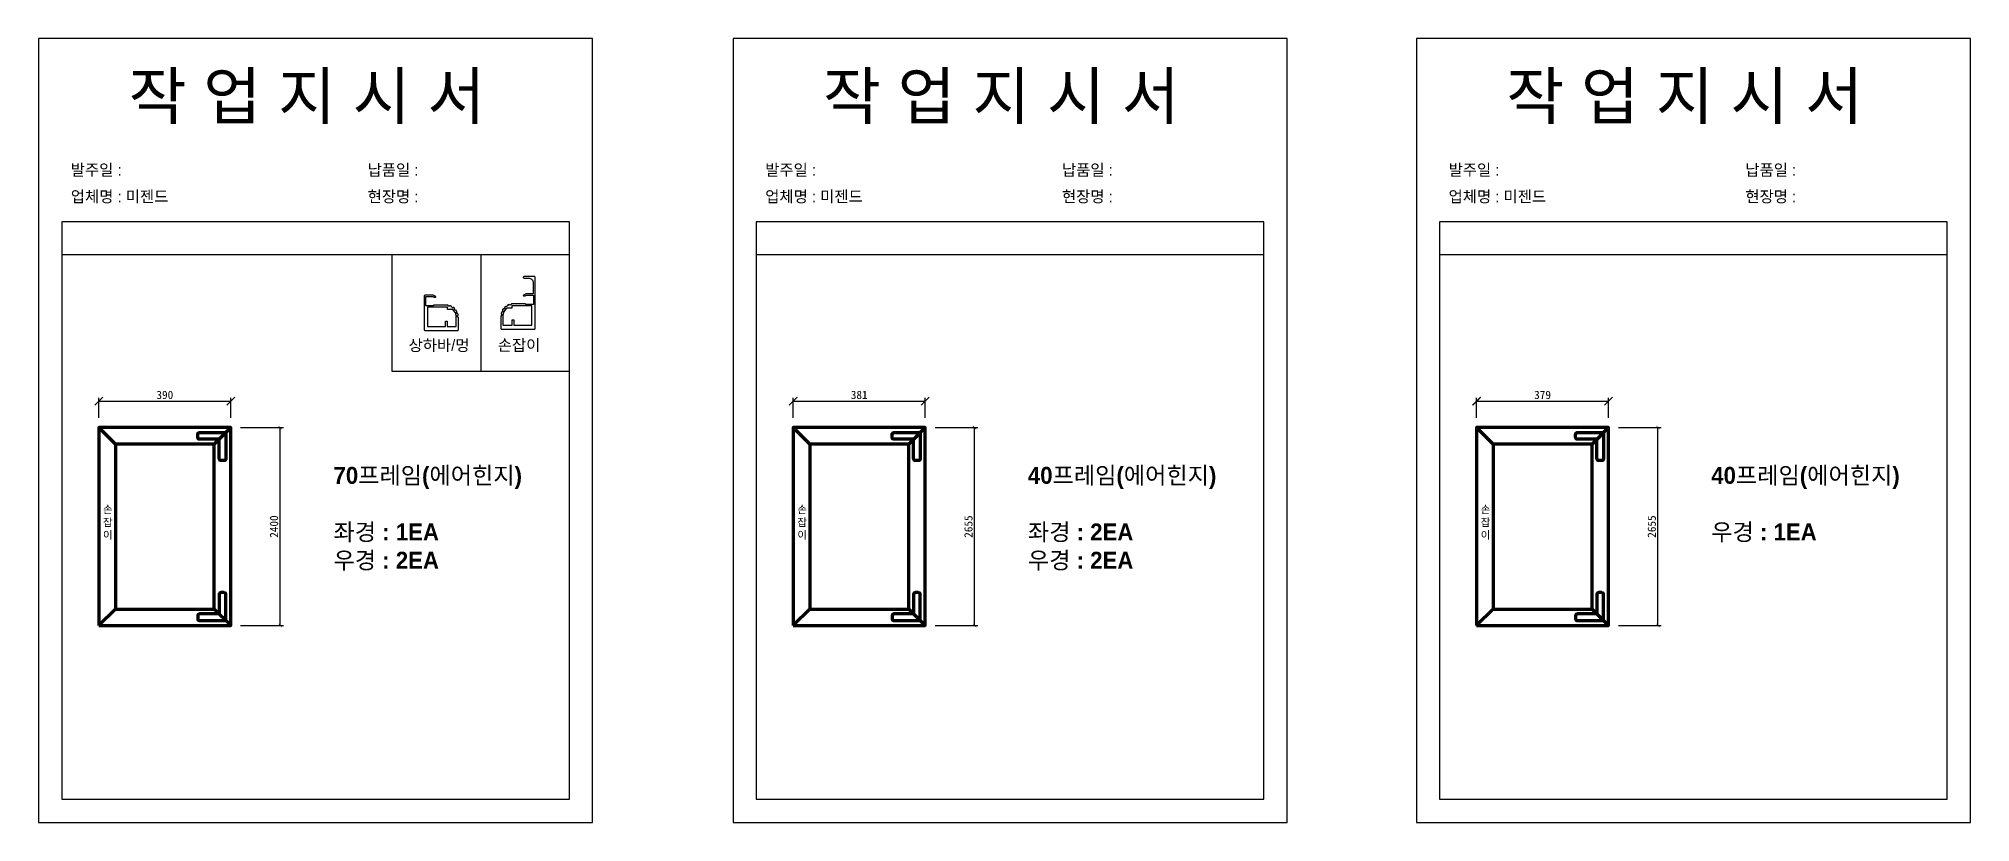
# Model space of a CAD drawing. Header units: millimetres. Extents: x -44117 to 256353, y -2095463 to 65325.
# Drawn here: x 33422 to 39280, y -15701 to -13325 of the extents above; entities that cross this region are included whole.
import ezdxf

# ---------------------------------------------------------------- set-up
doc = ezdxf.new("R2010")
doc.units = ezdxf.units.MM
doc.header["$LTSCALE"] = 10
doc.layers.add('Layer1', color=7, linetype='Continuous', lineweight=70)
doc.dimstyles.new('ISO-25', dxfattribs={"dimtxt": 2.5, "dimasz": 2.5, "dimexe": 1, "dimexo": 1, "dimtad": 1, "dimtxsty": 'Standard', "dimblk": 'ARCHTICK', "dimcen": 2.5, "dimadec": 0, "dimazin": 0, "dimtfac": 1, "dimtmove": 0, "dimatfit": 3, "dimfxl": 0, "dimarcsym": 0})

msp = doc.modelspace()

# ---------------------------------------------------------------- texts
at = {"attachment_point": 1}
for s, width, heights, insert, char_height in [('{\\fGulim|b0|i0|c129|p50;작 업 지 시 서}', 3307.3198183, [-155.84554], (33695.0447, -13429.119), 140), ('{\\fGulim|b0|i0|c129|p50;작 업 지 시 서}', 3307.3198183, [-155.84554], (35800.82886, -13429.119), 140), ('{\\fGulim|b0|i0|c129|p50;작 업 지 시 서}', 3307.3198183, [-155.84554], (37873.18788, -13429.119), 140), ('{\\fGulim|b0|i0|c129|p50;발주일 :}', 3307.3198183, [-38.18216], (33519.83534, -13705.83942), 34.3), ('{\\fGulim|b0|i0|c129|p50;납품일 :}', 3307.3198183, [-37.67976], (34419.81333, -13705.83942), 34.3), ('{\\fGulim|b0|i0|c129|p50;발주일 :}', 3307.3198183, [-38.18216], (35625.6195, -13705.83942), 34.3), ('{\\fGulim|b0|i0|c129|p50;납품일 :}', 3307.3198183, [-37.67976], (36525.59749, -13705.83942), 34.3), ('{\\fGulim|b0|i0|c129|p50;발주일 :}', 3307.3198183, [-38.18216], (37697.97853, -13705.83942), 34.3), ('{\\fGulim|b0|i0|c129|p50;납품일 :}', 3307.3198183, [-37.67976], (38597.95651, -13705.83942), 34.3), ('{\\fGulim|b0|i0|c129|p50;업체명 : 미젠드}', 3307.3198183, [-38.31917], (33519.83534, -13786.49559), 34.3), ('{\\fGulim|b0|i0|c129|p50;현장명 : }', 3307.3198183, [-38.2735], (34419.81333, -13786.49559), 34.3), ('{\\fGulim|b0|i0|c129|p50;업체명 : 미젠드}', 3307.3198183, [-38.31917], (35625.6195, -13786.49559), 34.3), ('{\\fGulim|b0|i0|c129|p50;현장명 : }', 3307.3198183, [-38.2735], (36525.59749, -13786.49559), 34.3), ('{\\fGulim|b0|i0|c129|p50;업체명 : 미젠드}', 3307.3198183, [-38.31917], (37697.97853, -13786.49559), 34.3), ('{\\fGulim|b0|i0|c129|p50;현장명 : }', 3307.3198183, [-38.2735], (38597.95651, -13786.49559), 34.3), ('{\\fGulim|b0|i0|c129|p50;상하바/멍}', 3307.3198183, [-41.60759], (34544.07811, -14237.48706), 34.3), ('{\\fGulim|b0|i0|c129|p50;손잡이}', 3307.3198183, [-38.18216], (34814.48102, -14237.17442), 34.3), ('{\\fGulim|b1|i0|c129|p50;70프레임(에어힌지)\\P\\P좌경 : 1EA\\P우경 : 2EA}', 3307.3198183, [-322.71944], (34316.41724, -14623.2992), 51.45), ('{\\fGulim|b1|i0|c129|p50;40프레임(에어힌지)\\P\\P좌경 : 2EA\\P우경 : 2EA}', 3307.3198183, [-322.71944], (36422.2014, -14623.2992), 51.45), ('{\\fGulim|b1|i0|c129|p50;40프레임(에어힌지)\\P\\P우경 : 1EA}', 3307.3198183, [-234.65556], (38494.56042, -14623.2992), 51.45), ('{\\fGulim|b0|i0|c129|p50;손\\P잡\\P이}', 291.2862081, [-105.28252], (33617.38024, -14741.04907), 23.205), ('{\\fGulim|b0|i0|c129|p50;손\\P잡\\P이}', 291.2862081, [-105.28252], (35723.1644, -14741.04907), 23.205), ('{\\fGulim|b0|i0|c129|p50;손\\P잡\\P이}', 291.2862081, [-105.28252], (37795.52342, -14741.04907), 23.205)]:
    msp.add_mtext_dynamic_manual_height_columns(s, width=width, gutter_width=12.5, heights=heights, dxfattribs=dict(at, insert=insert, char_height=char_height))

# ---------------------------------------------------------------- blocks, each defined once
blk = doc.blocks.new('_ArchTick')
at = {"color": 0, "linetype": 'ByBlock', "const_width": 0.15}
blk.add_lwpolyline([(-0.5, -0.5), (0.5, 0.5)], dxfattribs=at)
blk = doc.blocks.new('*D642')
at = {"color": 0, "lineweight": -2}
for p, q in [((33604.9, -14474.2), (33604.9, -14414)), ((33604.9, -14424), (34004.9, -14424)), ((34004.9, -14474.2), (34004.9, -14414))]:
    blk.add_line(p, q, dxfattribs=at)
at = {"layer": 'Defpoints', "color": 0}
for p in [(34004.9, -14424), (33604.9, -14504.2), (34004.9, -14504.2)]:
    blk.add_point(p, dxfattribs=at)
at = {"color": 0, "lineweight": -2, "xscale": 25, "yscale": 25, "zscale": 25, "rotation": 180}
blk.add_blockref('_ArchTick', (33604.9, -14424), dxfattribs=at)
at = {"color": 0, "lineweight": -2, "xscale": 25, "yscale": 25, "zscale": 25}
blk.add_blockref('_ArchTick', (34004.9, -14424), dxfattribs=at)
at = {"color": 0, "insert": (33804.9, -14405.2), "char_height": 25, "attachment_point": 5}
blk.add_mtext('390', dxfattribs=at)
blk = doc.blocks.new('*D643')
at = {"color": 0, "lineweight": -2}
for p, q in [((34034.9, -14504.2), (34164.9, -14504.2)), ((34154.9, -15104.2), (34154.9, -14504.2)), ((34034.9, -15104.2), (34164.9, -15104.2))]:
    blk.add_line(p, q, dxfattribs=at)
at = {"layer": 'Defpoints', "color": 0}
for p in [(34004.9, -14504.2), (34154.9, -14504.2), (34004.9, -15104.2)]:
    blk.add_point(p, dxfattribs=at)
at = {"color": 0, "lineweight": -2, "xscale": 10, "yscale": 10, "zscale": 10}
for p, rotation in [((34154.9, -14504.2), 90), ((34154.9, -15104.2), 270)]:
    blk.add_blockref('_ArchTick', p, dxfattribs=dict(at, rotation=rotation))
at = {"color": 0, "insert": (34136.2, -14804.2), "char_height": 25, "attachment_point": 5, "rotation": 90}
blk.add_mtext('2400', dxfattribs=at)
blk = doc.blocks.new('*D644')
at = {"color": 0, "lineweight": -2}
for p, q in [((35710.7, -14474.2), (35710.7, -14414)), ((35710.7, -14424), (36110.7, -14424)), ((36110.7, -14474.2), (36110.7, -14414))]:
    blk.add_line(p, q, dxfattribs=at)
at = {"layer": 'Defpoints', "color": 0}
for p in [(36110.7, -14424), (35710.7, -14504.2), (36110.7, -14504.2)]:
    blk.add_point(p, dxfattribs=at)
at = {"color": 0, "lineweight": -2, "xscale": 25, "yscale": 25, "zscale": 25, "rotation": 180}
blk.add_blockref('_ArchTick', (35710.7, -14424), dxfattribs=at)
at = {"color": 0, "lineweight": -2, "xscale": 25, "yscale": 25, "zscale": 25}
blk.add_blockref('_ArchTick', (36110.7, -14424), dxfattribs=at)
at = {"color": 0, "insert": (35910.7, -14405.2), "char_height": 25, "attachment_point": 5}
blk.add_mtext('381', dxfattribs=at)
blk = doc.blocks.new('*D645')
at = {"color": 0, "lineweight": -2}
for p, q in [((36140.7, -14504.2), (36270.7, -14504.2)), ((36260.7, -15104.2), (36260.7, -14504.2)), ((36140.7, -15104.2), (36270.7, -15104.2))]:
    blk.add_line(p, q, dxfattribs=at)
at = {"layer": 'Defpoints', "color": 0}
for p in [(36110.7, -14504.2), (36260.7, -14504.2), (36110.7, -15104.2)]:
    blk.add_point(p, dxfattribs=at)
at = {"color": 0, "lineweight": -2, "xscale": 10, "yscale": 10, "zscale": 10}
for p, rotation in [((36260.7, -14504.2), 90), ((36260.7, -15104.2), 270)]:
    blk.add_blockref('_ArchTick', p, dxfattribs=dict(at, rotation=rotation))
at = {"color": 0, "insert": (36242, -14804.2), "char_height": 25, "attachment_point": 5, "rotation": 90}
blk.add_mtext('2655', dxfattribs=at)
blk = doc.blocks.new('*D646')
at = {"color": 0, "lineweight": -2}
for p, q in [((37783.1, -14474.2), (37783.1, -14414)), ((37783.1, -14424), (38183.1, -14424)), ((38183.1, -14474.2), (38183.1, -14414))]:
    blk.add_line(p, q, dxfattribs=at)
at = {"layer": 'Defpoints', "color": 0}
for p in [(38183.1, -14424), (37783.1, -14504.2), (38183.1, -14504.2)]:
    blk.add_point(p, dxfattribs=at)
at = {"color": 0, "lineweight": -2, "xscale": 25, "yscale": 25, "zscale": 25, "rotation": 180}
blk.add_blockref('_ArchTick', (37783.1, -14424), dxfattribs=at)
at = {"color": 0, "lineweight": -2, "xscale": 25, "yscale": 25, "zscale": 25}
blk.add_blockref('_ArchTick', (38183.1, -14424), dxfattribs=at)
at = {"color": 0, "insert": (37983.1, -14405.2), "char_height": 25, "attachment_point": 5}
blk.add_mtext('379', dxfattribs=at)
blk = doc.blocks.new('*D647')
at = {"color": 0, "lineweight": -2}
for p, q in [((38213.1, -14504.2), (38343.1, -14504.2)), ((38333.1, -15104.2), (38333.1, -14504.2)), ((38213.1, -15104.2), (38343.1, -15104.2))]:
    blk.add_line(p, q, dxfattribs=at)
at = {"layer": 'Defpoints', "color": 0}
for p in [(38183.1, -14504.2), (38333.1, -14504.2), (38183.1, -15104.2)]:
    blk.add_point(p, dxfattribs=at)
at = {"color": 0, "lineweight": -2, "xscale": 10, "yscale": 10, "zscale": 10}
for p, rotation in [((38333.1, -14504.2), 90), ((38333.1, -15104.2), 270)]:
    blk.add_blockref('_ArchTick', p, dxfattribs=dict(at, rotation=rotation))
at = {"color": 0, "insert": (38314.3, -14804.2), "char_height": 25, "attachment_point": 5, "rotation": 90}
blk.add_mtext('2655', dxfattribs=at)

# ---------------------------------------------------------------- dimensions: what is measured, and where the dimension line sits
for base, p1, p2, text, picture, middle in [((34004.93992, -14423.98421), (33604.93992, -14504.24401), (34004.93992, -14504.24401), '390', '*D642', (33804.93992, -14405.23421)), ((36110.72408, -14423.98421), (35710.72408, -14504.24401), (36110.72408, -14504.24401), '381', '*D644', (35910.72408, -14405.23421)), ((38183.0831, -14423.98421), (37783.0831, -14504.24401), (38183.0831, -14504.24401), '379', '*D646', (37983.0831, -14405.23421))]:
    dim = msp.add_linear_dim(base=base, p1=p1, p2=p2, text=text, dimstyle='ISO-25', override={"dimscale": 10, "dimexo": 3})
    dim.commit()
    dim.dimension.update_dxf_attribs({"geometry": picture, "text_midpoint": middle})
for base, p1, p2, text, picture, middle in [((34154.93829, -14504.24401), (34004.93992, -15104.24401), (34004.93992, -14504.24401), '2400', '*D643', (34136.18829, -14804.24401)), ((36260.72245, -14504.24401), (36110.72408, -15104.24401), (36110.72408, -14504.24401), '2655', '*D645', (36241.97245, -14804.24401)), ((38333.08147, -14504.24401), (38183.0831, -15104.24401), (38183.0831, -14504.24401), '2655', '*D647', (38314.33147, -14804.24401))]:
    dim = msp.add_linear_dim(base=base, p1=p1, p2=p2, angle=90, text=text, dimstyle='ISO-25', override={"dimscale": 10, "dimasz": 1, "dimexo": 3})
    dim.commit()
    dim.dimension.update_dxf_attribs({"geometry": picture, "text_midpoint": middle})

# ---------------------------------------------------------------- linework, layer by layer
for p, q in [((35032.23809, -13880.12621), (33492.23809, -13880.12621)), ((37138.02225, -13880.12621), (35598.02225, -13880.12621)), ((39210.38128, -13880.12621), (37670.38128, -13880.12621)), ((35032.23809, -13980.12621), (33492.23809, -13980.12621)), ((34762.95831, -13980.12621), (34762.95831, -14333.14477)), ((37138.02225, -13980.12621), (35598.02225, -13980.12621)), ((39210.38128, -13980.12621), (37670.38128, -13980.12621))]:
    msp.add_line(p, q)
for points in [[(33422.23809, -15700.95648), (35102.23809, -15700.95648), (35102.23809, -13324.95648), (33422.23809, -13324.95648)], [(35528.02225, -15700.95648), (37208.02225, -15700.95648), (37208.02225, -13324.95648), (35528.02225, -13324.95648)], [(37600.38128, -15700.95648), (39280.38128, -15700.95648), (39280.38128, -13324.95648), (37600.38128, -13324.95648)], [(35032.23809, -13980.12621), (34493.67853, -13980.12621), (34493.67853, -14333.14477), (35032.23809, -14333.14477)]]:
    msp.add_lwpolyline(points, close=True)
for points in [[(33492.23809, -13880.12621), (33492.23809, -15630.95648), (35032.23809, -15630.95648), (35032.23809, -13880.12621)], [(35598.02225, -13880.12621), (35598.02225, -15630.95648), (37138.02225, -15630.95648), (37138.02225, -13880.12621)], [(37670.38128, -13880.12621), (37670.38128, -15630.95648), (39210.38128, -15630.95648), (39210.38128, -13880.12621)]]:
    msp.add_lwpolyline(points)
at = {"color": 7}
for points in [[(34900.85122, -14050.94796, 0.2301863539), (34902.94982, -14050.94796, -0.2466321039), (34904.80961, -14050.92611, 0.118515719), (34905.90052, -14051.18837), (34907.92835, -14051.18837, -0.4173893777), (34921.99911, -14065.10755), (34921.99911, -14098.39487), (34900.19674, -14098.39487), (34892.83257, -14102.45222, 0.855700792), (34893.19911, -14104.79487), (34897.99911, -14104.79487, 0.4142135624), (34899.19911, -14103.59487), (34899.19911, -14103.19487, -0.4142135624), (34899.99911, -14102.39487), (34921.99911, -14102.39487, -0.4142135624), (34923.19911, -14103.59487), (34923.19911, -14129.99487, -0.4142135624), (34921.99911, -14131.19487), (34899.99911, -14131.19487, -0.4142135624), (34899.19911, -14130.39487), (34899.19911, -14129.99487, 0.4142135624), (34897.99911, -14128.79487), (34860.80924, -14128.79487, 0.0308511276), (34856.2809, -14129.07454, 0.4241230691), (34855.24334, -14130.45314, -0.4043730092), (34854.28568, -14131.81909, 0.022416536), (34851.2879, -14132.53879, -0.4043730092), (34849.81449, -14131.7565, 0.424123069), (34848.26414, -14130.9992, 0.022416536), (34845.21714, -14132.26131, 0.4241230691), (34844.65637, -14133.89306, -0.4043730092), (34844.16768, -14135.48809, 0.022416536), (34841.53902, -14137.09893, -0.4043730092), (34839.89598, -14136.81023, 0.424123069), (34838.18749, -14136.56908, 0.022416536), (34835.67963, -14138.711, 0.4241230691), (34835.65055, -14140.43617, -0.4043730092), (34835.67867, -14142.10414, 0.022416536), (34833.67644, -14144.44845, -0.4043730092), (34832.0246, -14144.6816, 0.424123069), (34830.32522, -14144.98021, 0.022416536), (34828.60199, -14147.79226, 0.4241230691), (34829.10744, -14149.44199, -0.4043730092), (34829.64961, -14151.01964, 0.022416536), (34828.46981, -14153.86793, -0.4043730092), (34826.97087, -14154.60011, 0.4241230691), (34825.44693, -14155.40924, 0.022416536), (34824.67702, -14158.61617, 0.424123069), (34825.66752, -14160.02897, -0.4043730092), (34826.67068, -14161.36185, 0.022416536), (34826.42879, -14164.43532, -0.4043730092), (34825.22947, -14165.59487), (34825.20924, -14165.59487, 0.4142135624), (34824.00924, -14166.79487), (34824.00924, -14203.58837, 0.4142135624), (34826.00924, -14205.58837), (34925.99911, -14205.58837, 0.4142135624), (34927.99911, -14203.58837), (34927.99911, -14048.38837, 0.4142135624), (34925.99911, -14046.38837), (34893.99911, -14046.38837, 0.4142135624), (34891.99911, -14048.38837), (34891.99911, -14049.18837, 0.4142135624), (34893.99911, -14051.18837, 0.1244779229), (34894.94982, -14050.94796, -0.2466321039), (34896.80961, -14050.92611, 0.2404082058), (34898.99143, -14050.92611, -0.2466321039), (34900.85122, -14050.94796)], [(34857.19911, -14135.19487), (34857.19911, -14142.39487), (34841.1644, -14142.39487, 0.2205202393), (34830.40924, -14165.59487), (34830.40924, -14193.59487), (34857.99911, -14193.59487), (34857.99911, -14178.39487, -0.4142135624), (34858.79911, -14177.59487), (34862.39911, -14177.59487, -0.4142135624), (34863.19911, -14178.39487), (34863.19911, -14193.59487), (34917.99911, -14193.59487), (34917.99911, -14135.19487), (34857.19911, -14135.19487)], [(34857.19911, -14135.19487), (34857.19911, -14142.39487), (34841.1644, -14142.39487, 0.2205202393), (34830.40924, -14165.59487), (34830.40924, -14193.59487), (34857.99911, -14193.59487), (34857.99911, -14178.39487, -0.4142135624), (34858.79911, -14177.59487), (34862.39911, -14177.59487, -0.4142135624), (34863.19911, -14178.39487), (34863.19911, -14193.59487), (34917.99911, -14193.59487), (34917.99911, -14135.19487), (34857.19911, -14135.19487)]]:
    msp.add_lwpolyline(points, format="xyb", close=True, dxfattribs=at)
for points in [[(34593.27128, -14209.4909), (34693.26116, -14209.4909, 0.4142135624), (34695.26116, -14207.4909), (34695.26116, -14170.6974, 0.4142135624), (34694.06116, -14169.4974), (34694.04092, -14169.4974, -0.4043730092), (34692.84161, -14168.33785, 0.022416536), (34692.59972, -14165.26439, -0.4043730092), (34693.60288, -14163.9315, 0.424123069), (34694.59338, -14162.51871, 0.022416536), (34693.82347, -14159.31178, 0.424123069), (34692.29953, -14158.50265, -0.4043730092), (34690.80059, -14157.77046, 0.022416536), (34689.62079, -14154.92217, -0.4043730092), (34690.16296, -14153.34452, 0.424123069), (34690.66841, -14151.6948, 0.022416536), (34688.94518, -14148.88274, 0.424123069), (34687.24579, -14148.58414, -0.4043730092), (34685.59396, -14148.35098, 0.022416536), (34683.59173, -14146.00668, -0.4043730092), (34683.61985, -14144.3387, 0.4241230691), (34683.59077, -14142.61353, 0.022416536), (34681.08291, -14140.47161, 0.424123069), (34679.37442, -14140.71276, -0.4043730092), (34677.73138, -14141.00146, 0.022416536), (34675.10272, -14139.39062, -0.4043730092), (34674.61403, -14137.79559, 0.424123069), (34674.05326, -14136.16384, 0.022416536), (34671.00626, -14134.90173, 0.4241230691), (34669.45591, -14135.65903, -0.4043730092), (34667.9825, -14136.44133, 0.022416536), (34664.98472, -14135.72162, -0.4043730092), (34664.02706, -14134.35568, 0.424123069), (34662.98949, -14132.97708, 0.0308511276), (34658.46116, -14132.6974), (34621.27128, -14132.6974, 0.4142135624), (34620.07128, -14133.8974), (34620.07128, -14134.2974, -0.4142135624), (34619.27128, -14135.0974), (34597.27128, -14135.0974, -0.4142135624), (34596.07128, -14133.8974), (34596.07128, -14107.4974, -0.4142135624), (34597.27128, -14106.2974), (34619.27128, -14106.2974, -0.4142135624), (34620.07128, -14107.0974), (34620.07128, -14107.4974, 0.4142135624), (34621.27128, -14108.6974), (34626.07128, -14108.6974, 0.855700792), (34626.43783, -14106.35475), (34619.07366, -14102.2974), (34595.27128, -14102.2974, 0.4142135624), (34591.27128, -14106.2974), (34591.27128, -14207.4909, 0.4142135623), (34593.27128, -14209.4909)], [(34662.07128, -14146.2974), (34662.07128, -14139.0974), (34601.27128, -14139.0974), (34601.27128, -14197.4974), (34656.07128, -14197.4974), (34656.07128, -14182.2974, -0.4142135624), (34656.87128, -14181.4974), (34660.47128, -14181.4974, -0.4142135624), (34661.27128, -14182.2974), (34661.27128, -14197.4974), (34688.86116, -14197.4974), (34688.86116, -14169.4974, 0.2205202393), (34678.106, -14146.2974), (34662.07128, -14146.2974)]]:
    msp.add_lwpolyline(points, format="xyb", close=True)
at = {"layer": 'Layer1'}
for p, q in [((33654.93992, -14554.24401), (33604.93992, -14504.24401)), ((33954.93992, -14554.24401), (34004.93992, -14504.24401)), ((34004.93992, -14504.24401), (33954.93992, -14554.24401)), ((35760.72408, -14554.24401), (35710.72408, -14504.24401)), ((36060.72408, -14554.24401), (36110.72408, -14504.24401)), ((36110.72408, -14504.24401), (36060.72408, -14554.24401)), ((37833.0831, -14554.24401), (37783.0831, -14504.24401)), ((38133.0831, -14554.24401), (38183.0831, -14504.24401)), ((38183.0831, -14504.24401), (38133.0831, -14554.24401)), ((33654.93992, -15054.24401), (33604.93992, -15104.24401)), ((34004.93992, -15104.24401), (33954.93992, -15054.24401)), ((35760.72408, -15054.24401), (35710.72408, -15104.24401)), ((36110.72408, -15104.24401), (36060.72408, -15054.24401)), ((37833.0831, -15054.24401), (37783.0831, -15104.24401)), ((38183.0831, -15104.24401), (38133.0831, -15054.24401))]:
    msp.add_line(p, q, dxfattribs=at)
for points in [[(33604.93992, -15104.24401), (34004.93992, -15104.24401), (34004.93992, -14504.24401), (33604.93992, -14504.24401)], [(35710.72408, -15104.24401), (36110.72408, -15104.24401), (36110.72408, -14504.24401), (35710.72408, -14504.24401)], [(37783.0831, -15104.24401), (38183.0831, -15104.24401), (38183.0831, -14504.24401), (37783.0831, -14504.24401)], [(33654.93992, -15054.24401), (33954.93992, -15054.24401), (33954.93992, -14554.24401), (33654.93992, -14554.24401)], [(35760.72408, -15054.24401), (36060.72408, -15054.24401), (36060.72408, -14554.24401), (35760.72408, -14554.24401)], [(37833.0831, -15054.24401), (38133.0831, -15054.24401), (38133.0831, -14554.24401), (37833.0831, -14554.24401)]]:
    msp.add_lwpolyline(points, close=True, dxfattribs=at)
for points in [[(33984.93992, -14604.24401), (33974.93992, -14604.24401, -0.4142135624), (33969.93992, -14599.24401), (33969.93992, -14539.24401), (33909.93992, -14539.24401, -0.4142135624), (33904.93992, -14534.24401), (33904.93992, -14524.24401, -0.4142135624), (33909.93992, -14519.24401), (33989.93992, -14519.24401), (33989.93992, -14599.24401, -0.4142135624)], [(36090.72408, -14604.24401), (36080.72408, -14604.24401, -0.4142135624), (36075.72408, -14599.24401), (36075.72408, -14539.24401), (36015.72408, -14539.24401, -0.4142135624), (36010.72408, -14534.24401), (36010.72408, -14524.24401, -0.4142135624), (36015.72408, -14519.24401), (36095.72408, -14519.24401), (36095.72408, -14599.24401, -0.4142135624)], [(38163.0831, -14604.24401), (38153.0831, -14604.24401, -0.4142135624), (38148.0831, -14599.24401), (38148.0831, -14539.24401), (38088.0831, -14539.24401, -0.4142135624), (38083.0831, -14534.24401), (38083.0831, -14524.24401, -0.4142135624), (38088.0831, -14519.24401), (38168.0831, -14519.24401), (38168.0831, -14599.24401, -0.4142135624)], [(33984.93992, -15004.24401), (33974.93992, -15004.24401, 0.4142135624), (33969.93992, -15009.24401), (33969.93992, -15069.24401), (33909.93992, -15069.24401, 0.4142135624), (33904.93992, -15074.24401), (33904.93992, -15084.24401, 0.4142135624), (33909.93992, -15089.24401), (33989.93992, -15089.24401), (33989.93992, -15009.24401, 0.4142135624)], [(36090.72408, -15004.24401), (36080.72408, -15004.24401, 0.4142135624), (36075.72408, -15009.24401), (36075.72408, -15069.24401), (36015.72408, -15069.24401, 0.4142135624), (36010.72408, -15074.24401), (36010.72408, -15084.24401, 0.4142135624), (36015.72408, -15089.24401), (36095.72408, -15089.24401), (36095.72408, -15009.24401, 0.4142135624)], [(38163.0831, -15004.24401), (38153.0831, -15004.24401, 0.4142135624), (38148.0831, -15009.24401), (38148.0831, -15069.24401), (38088.0831, -15069.24401, 0.4142135624), (38083.0831, -15074.24401), (38083.0831, -15084.24401, 0.4142135624), (38088.0831, -15089.24401), (38168.0831, -15089.24401), (38168.0831, -15009.24401, 0.4142135624)]]:
    msp.add_lwpolyline(points, format="xyb", close=True, dxfattribs=at)

msp.set_redraw_order([(e.dxf.handle, doc.entitydb.next_handle()) for e in msp.query("TEXT MTEXT ATTDEF DIMENSION ARC_DIMENSION")])  # texts and dimensions are drawn at this point

doc.saveas('drawing.dxf')
